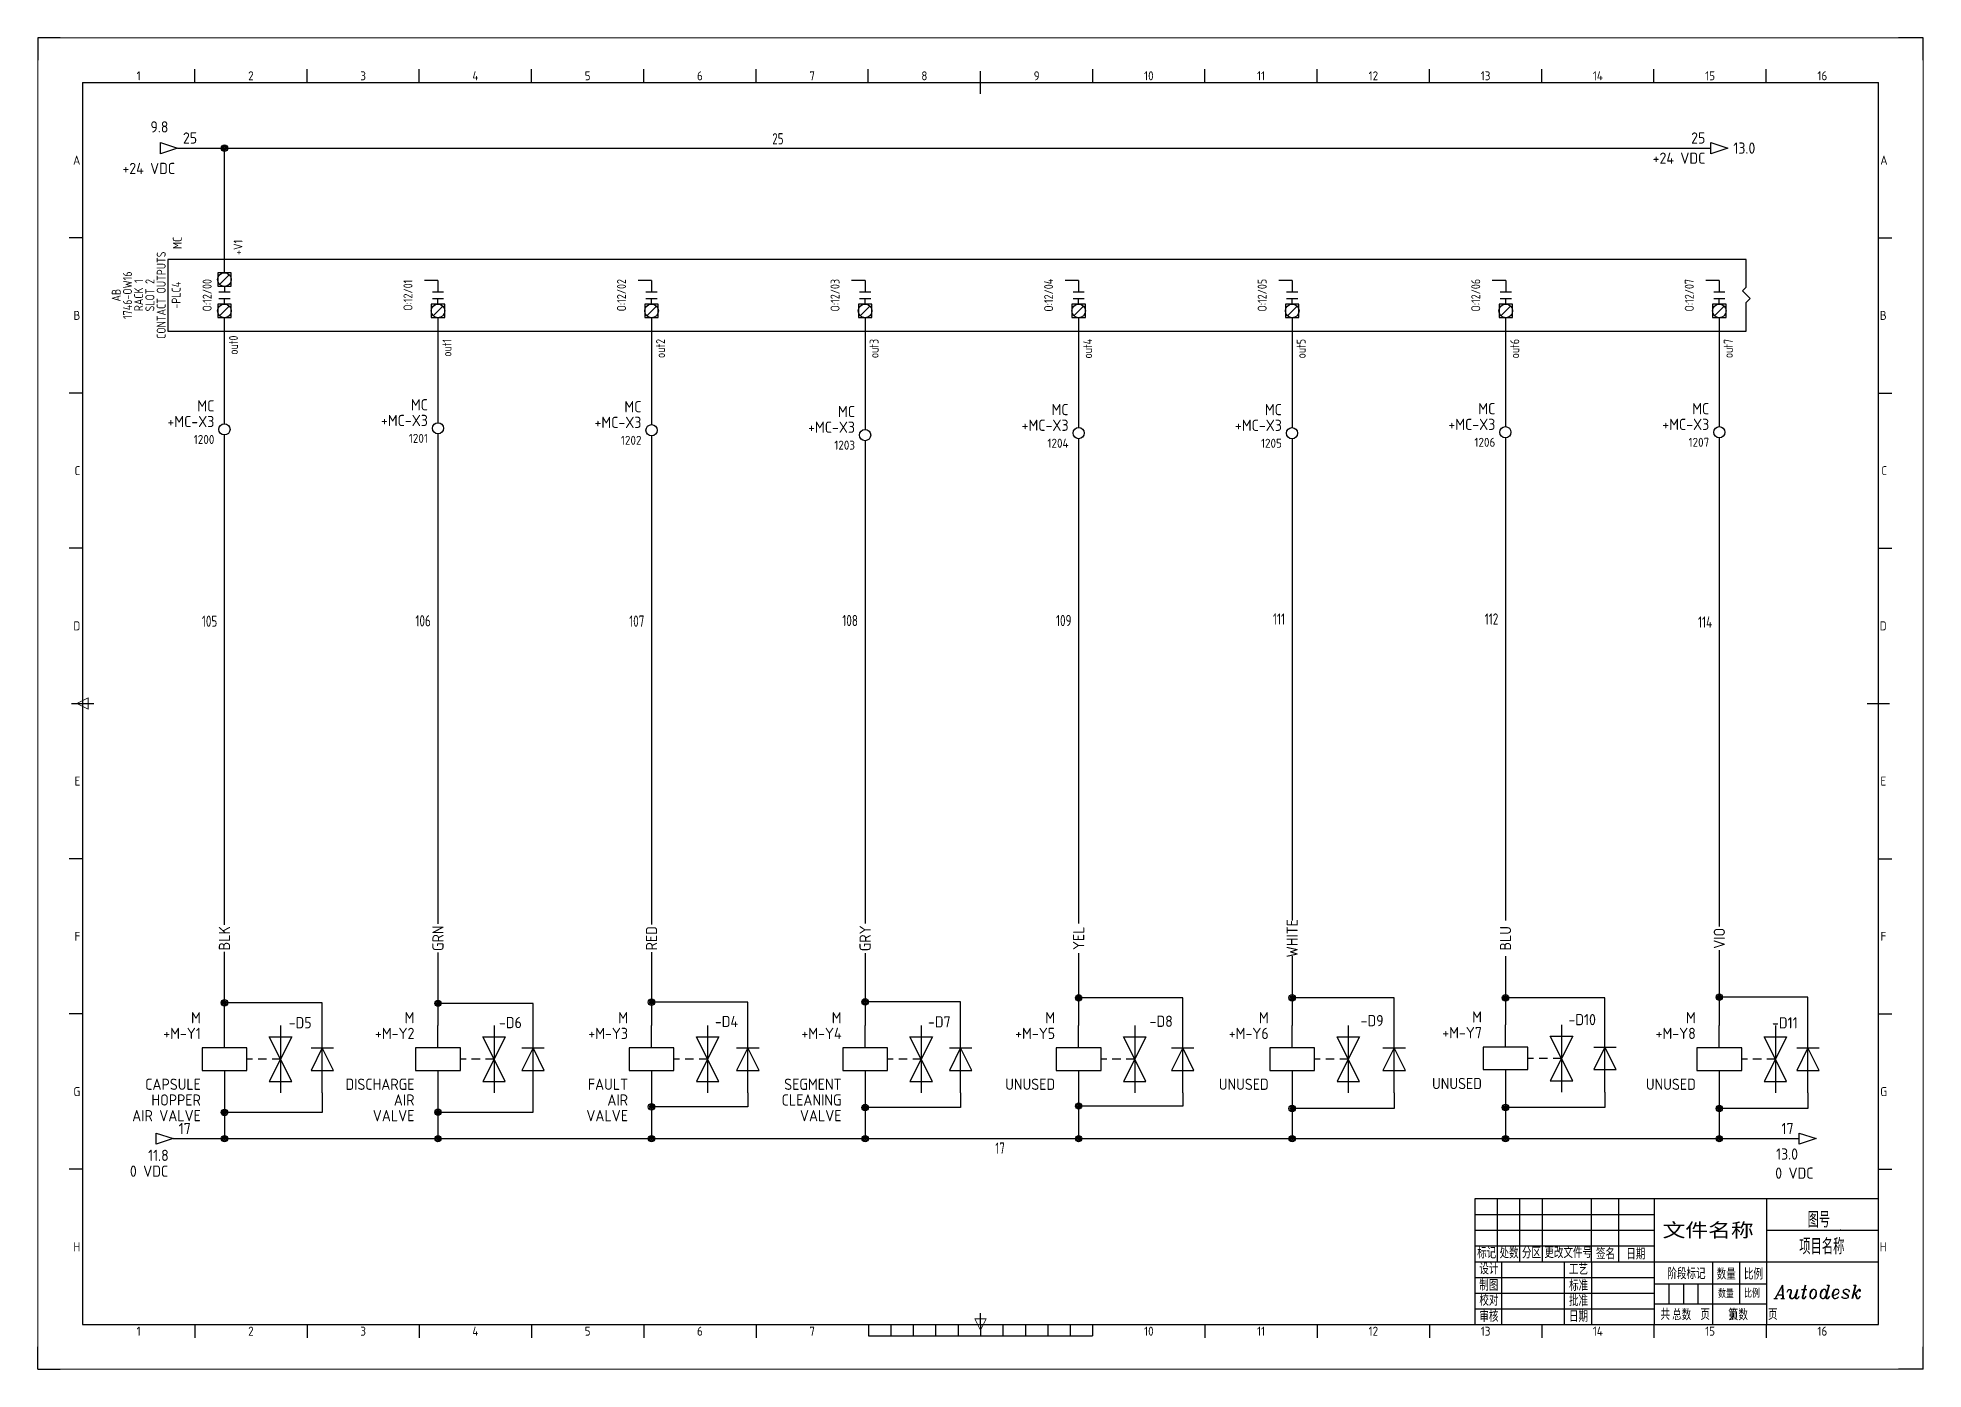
# Model space of a CAD drawing. Header units: millimetres. Extents: x 0 to 841, y 0 to 594.
import ezdxf
from ezdxf.enums import TextEntityAlignment as Align

# ---------------------------------------------------------------- set-up
doc = ezdxf.new("R2010")
doc.units = ezdxf.units.MM
doc.header["$LTSCALE"] = 12
for name, color, linetype in [('AE_BOR', 1, 'Continuous'), ('BLK_0.5mm^2', 7, 'Continuous'), ('BLK_0.75mm^2', 7, 'Continuous'), ('BLU_0.5mm^2', 5, 'Continuous'), ('BLU_1.0mm^2', 5, 'Continuous'), ('DESC', 150, 'Continuous'), ('GRN_0.5mm^2', 3, 'Continuous'), ('GRN_2.5mm^2', 3, 'Continuous'), ('GRY_0.5mm^2', 9, 'Continuous'), ('LOC', 8, 'Continuous'), ('MISC', 7, 'Continuous'), ('RED_0.5mm^2', 1, 'Continuous'), ('SYMS', 7, 'Continuous'), ('TAGS', 150, 'Continuous'), ('TERMS', 123, 'Continuous'), ('VIO_0.5mm^2', 190, 'Continuous'), ('WHT_0.5mm^2', 7, 'Continuous'), ('WIRENO', 72, 'Continuous'), ('WIREREF', 52, 'Continuous'), ('WIREREF_DEST', 52, 'Continuous'), ('XREF', 7, 'Continuous'), ('YEL_0.5mm^2', 2, 'Continuous'), ('图框_外框线', 7, 'Continuous'), ('图框_标题栏属性', 1, 'Continuous'), ('图框_标题栏文字', 6, 'Continuous')]:
    doc.layers.add(name, color=color, linetype=linetype)
doc.styles.get("Standard").update_dxf_attribs({"font": 'txt.shx', "bigfont": 'gbcbig.shx'})
doc.styles.add('WD', font='isocp2.shx')
doc.styles.add('WD_IEC', font='isocp2.shx', dxfattribs={"width": 0.9, "height": 4, "bigfont": 'gbcbig.shx'})
doc.styles.add('工程字', font='gbenor.shx', dxfattribs={"bigfont": 'gbcbig.shx'})

# ---------------------------------------------------------------- blocks, each defined once
blk = doc.blocks.new('gb_a1')
for p, q in [((20, 574), (20, 20)), ((20, 574), (821, 574)), ((821, 20), (821, 574)), ((20, 20), (821, 20))]:
    blk.add_line(p, q)
at = {"layer": 'AE_BOR', "lineweight": 30}
for p, q in [((10, 594), (0, 594)), ((0, 594), (0, 584)), ((841, 594), (830, 594)), ((841, 584), (841, 594)), ((0, 0), (0, 10)), ((841, 0), (841, 10)), ((0, 0), (10, 0)), ((841, 0), (830, 0))]:
    blk.add_line(p, q, dxfattribs=at)
at = {"layer": 'AE_BOR', "color": 1, "lineweight": 15}
for p, q in [((0, 594), (841, 594)), ((0, 0), (0, 594)), ((841, 594), (841, 0)), ((17.5, 297), (22.5, 299.5)), ((22.5, 294.5), (17.5, 297)), ((22.5, 299.5), (22.5, 294.5)), ((420.5, 17.5), (418, 22.5)), ((418, 22.5), (423, 22.5)), ((423, 22.5), (420.5, 17.5)), ((841, 0), (0, 0))]:
    blk.add_line(p, q, dxfattribs=at)
at = {"layer": 'AE_BOR'}
for p, q in [((70.0625, 574), (70.0625, 580)), ((120.125, 574), (120.125, 580)), ((170.1875, 574), (170.1875, 580)), ((220.25, 574), (220.25, 580)), ((270.3125, 574), (270.3125, 580)), ((320.375, 574), (320.375, 580)), ((370.4375, 574), (370.4375, 580)), ((470.5625, 574), (470.5625, 580)), ((520.625, 574), (520.625, 580)), ((570.6875, 574), (570.6875, 580)), ((620.75, 574), (620.75, 580)), ((670.8125, 574), (670.8125, 580)), ((720.875, 574), (720.875, 580)), ((770.9375, 574), (770.9375, 580)), ((20, 504.75), (14, 504.75)), ((821, 504.75), (827, 504.75)), ((20, 435.5), (14, 435.5)), ((821, 435.5), (827, 435.5)), ((20, 366.25), (14, 366.25)), ((821, 366.25), (827, 366.25)), ((20, 227.75), (14, 227.75)), ((821, 227.75), (827, 227.75)), ((20, 158.5), (14, 158.5)), ((821, 158.5), (827, 158.5)), ((20, 89.25), (14, 89.25)), ((821, 89.25), (827, 89.25)), ((70.0625, 20), (70.0625, 14)), ((120.125, 20), (120.125, 14)), ((170.1875, 20), (170.1875, 14)), ((220.25, 20), (220.25, 14)), ((270.3125, 20), (270.3125, 14)), ((320.375, 20), (320.375, 14)), ((520.625, 20), (520.625, 14)), ((570.6875, 20), (570.6875, 14)), ((620.75, 20), (620.75, 14)), ((670.8125, 20), (670.8125, 14)), ((720.875, 20), (720.875, 14)), ((770.9375, 20), (770.9375, 14))]:
    blk.add_line(p, q, dxfattribs=at)
at = {"layer": 'AE_BOR', "color": 2, "lineweight": 30}
for p, q in [((420.5, 574), (420.5, 579)), ((420.5, 569), (420.5, 574)), ((15, 297), (25, 297)), ((816, 297), (826, 297)), ((370.5, 20), (370.5, 15)), ((380.5, 20), (380.5, 15)), ((390.5, 20), (390.5, 15)), ((400.5, 20), (400.5, 15)), ((410.5, 20), (410.5, 15)), ((420.5, 20), (420.5, 25)), ((420.5, 20), (420.5, 15)), ((430.5, 20), (430.5, 15)), ((440.5, 20), (440.5, 15)), ((450.5, 20), (450.5, 15)), ((460.5, 20), (460.5, 15)), ((470.5, 20), (470.5, 15)), ((370.5, 15), (470.5, 15))]:
    blk.add_line(p, q, dxfattribs=at)
at = {"layer": 'AE_BOR', "style": 'WD_IEC'}
for s, p in [('1', (45.03125, 575)), ('2', (95.09375, 575)), ('3', (145.15625, 575)), ('4', (195.21875, 575)), ('5', (245.28125, 575)), ('6', (295.34375, 575)), ('7', (345.40625, 575)), ('8', (395.46875, 575)), ('9', (445.53125, 575)), ('10', (495.59375, 575)), ('11', (545.65625, 575)), ('12', (595.71875, 575)), ('13', (645.78125, 575)), ('14', (695.84375, 575)), ('15', (745.90625, 575)), ('16', (795.96875, 575)), ('1', (45.03125, 15)), ('2', (95.09375, 15)), ('3', (145.15625, 15)), ('4', (195.21875, 15)), ('5', (245.28125, 15)), ('6', (295.34375, 15)), ('7', (345.40625, 15)), ('10', (495.59375, 15)), ('11', (545.65625, 15)), ('12', (595.71875, 15)), ('13', (645.78125, 15)), ('14', (695.84375, 15)), ('15', (745.90625, 15)), ('16', (795.96875, 15))]:
    blk.add_text(s, height=4, dxfattribs=at).set_placement(p, align=Align.CENTER)
for s, p in [('A', (19, 539.375)), ('A', (825.04762, 539.375)), ('B', (19, 470.125)), ('B', (824.66667, 470.125)), ('C', (19, 400.875)), ('C', (824.85714, 400.875)), ('D', (19, 331.625)), ('D', (824.66667, 331.625)), ('E', (19, 262.375)), ('E', (824.47619, 262.375)), ('F', (19, 193.125)), ('F', (824.47619, 193.125)), ('G', (19, 123.875)), ('G', (824.85714, 123.875)), ('H', (19, 54.625)), ('H', (824.66667, 54.625))]:
    blk.add_text(s, height=4, dxfattribs=at).set_placement(p, align=Align.MIDDLE_RIGHT)
blk = doc.blocks.new('PLCIO_2375$$1')
at = {"layer": 'SYMS'}
for p, q in [((70, 16), (70, -16)), ((774, 16), (70, 16)), ((92.25, 10), (92.25, 4)), ((98.25, 10), (92.25, 10)), ((93.1, 4.85), (97.4, 9.15)), ((98.25, 4), (98.25, 10)), ((774, 3.59), (774, 16)), ((92.25, 4), (98.25, 4)), ((92.75, 1.5), (97.75, 1.5)), ((95.25, 4), (95.25, 1.5)), ((190.5, 6.5), (184.5, 6.5)), ((188, 1.5), (193, 1.5)), ((190.5, 6.5), (190.5, 1.5)), ((285.75, 6.5), (279.75, 6.5)), ((283.25, 1.5), (288.25, 1.5)), ((285.75, 6.5), (285.75, 1.5)), ((381, 6.5), (375, 6.5)), ((378.5, 1.5), (383.5, 1.5)), ((381, 6.5), (381, 1.5)), ((476.25, 6.5), (470.25, 6.5)), ((473.75, 1.5), (478.75, 1.5)), ((476.25, 6.5), (476.25, 1.5)), ((571.5, 6.5), (565.5, 6.5)), ((569, 1.5), (574, 1.5)), ((571.5, 6.5), (571.5, 1.5)), ((666.75, 6.5), (660.75, 6.5)), ((664.25, 1.5), (669.25, 1.5)), ((666.75, 6.5), (666.75, 1.5)), ((762, 6.5), (756, 6.5)), ((759.5, 1.5), (764.5, 1.5)), ((762, 6.5), (762, 1.5)), ((772.3, 1.89), (774, 3.59)), ((775.7, -1.5), (772.3, 1.89)), ((92.25, -4), (92.25, -10)), ((98.25, -4), (92.25, -4)), ((92.75, -1.5), (97.75, -1.5)), ((93.1, -9.15), (97.4, -4.85)), ((95.25, -4), (95.25, -1.5)), ((98.25, -10), (98.25, -4)), ((187.5, -4), (187.5, -10)), ((193.5, -4), (187.5, -4)), ((188, -1.5), (193, -1.5)), ((188.35, -9.15), (192.65, -4.85)), ((190.5, -4), (190.5, -1.5)), ((193.5, -10), (193.5, -4)), ((282.75, -4), (282.75, -10)), ((288.75, -4), (282.75, -4)), ((283.25, -1.5), (288.25, -1.5)), ((283.6, -9.15), (287.9, -4.85)), ((285.75, -4), (285.75, -1.5)), ((288.75, -10), (288.75, -4)), ((378, -4), (378, -10)), ((384, -4), (378, -4)), ((378.5, -1.5), (383.5, -1.5)), ((378.85, -9.15), (383.15, -4.85)), ((381, -4), (381, -1.5)), ((384, -10), (384, -4)), ((473.25, -4), (473.25, -10)), ((479.25, -4), (473.25, -4)), ((473.75, -1.5), (478.75, -1.5)), ((474.1, -9.15), (478.4, -4.85)), ((476.25, -4), (476.25, -1.5)), ((479.25, -10), (479.25, -4)), ((568.5, -4), (568.5, -10)), ((574.5, -4), (568.5, -4)), ((569, -1.5), (574, -1.5)), ((569.35, -9.15), (573.65, -4.85)), ((571.5, -4), (571.5, -1.5)), ((574.5, -10), (574.5, -4)), ((663.75, -4), (663.75, -10)), ((669.75, -4), (663.75, -4)), ((664.25, -1.5), (669.25, -1.5)), ((664.6, -9.15), (668.9, -4.85)), ((666.75, -4), (666.75, -1.5)), ((669.75, -10), (669.75, -4)), ((759, -4), (759, -10)), ((765, -4), (759, -4)), ((759.5, -1.5), (764.5, -1.5)), ((759.85, -9.15), (764.15, -4.85)), ((762, -4), (762, -1.5)), ((765, -10), (765, -4)), ((774, -3.2), (775.7, -1.5)), ((774, -16), (774, -3.2)), ((70, -16), (774, -16)), ((92.25, -10), (98.25, -10)), ((187.5, -10), (193.5, -10)), ((282.75, -10), (288.75, -10)), ((378, -10), (384, -10)), ((473.25, -10), (479.25, -10)), ((568.5, -10), (574.5, -10)), ((663.75, -10), (669.75, -10)), ((759, -10), (765, -10))]:
    blk.add_line(p, q, dxfattribs=at)
for centre in [(95.25, 7), (95.25, -7), (190.5, -7), (285.75, -7), (381, -7), (476.25, -7), (571.5, -7), (666.75, -7), (762, -7)]:
    blk.add_circle(centre, 3.04, dxfattribs=at)
at = {"layer": 'SYMS', "style": 'WD_IEC', "width": 0.9}
blk.add_attdef('TERMDESC02R', text='', height=4, rotation=90, dxfattribs=at).set_placement((99.33, 18), align=Align.TOP_LEFT)
for tag, p in [('DESCA02', (92.25, 22)), ('DESCB02', (97.25, 22)), ('DESCC02', (102.25, 22)), ('DESCD02', (107.25, 22)), ('DESCE02', (112.25, 22)), ('DESCA03', (187.5, 22)), ('DESCB03', (192.5, 22)), ('DESCC03', (197.5, 22)), ('DESCD03', (202.5, 22)), ('DESCE03', (207.5, 22)), ('DESCA04', (282.75, 22)), ('DESCB04', (287.75, 22)), ('DESCC04', (292.75, 22)), ('DESCD04', (297.75, 22)), ('DESCE04', (302.75, 22)), ('DESCA05', (378, 22)), ('DESCB05', (383, 22)), ('DESCC05', (388, 22)), ('DESCD05', (393, 22)), ('DESCE05', (398, 22)), ('DESCA06', (473.25, 22)), ('DESCB06', (478.25, 22)), ('DESCC06', (483.25, 22)), ('DESCD06', (488.25, 22)), ('DESCE06', (493.25, 22)), ('DESCA07', (568.5, 22)), ('DESCB07', (573.5, 22)), ('DESCC07', (578.5, 22)), ('DESCD07', (583.5, 22)), ('DESCE07', (588.5, 22)), ('DESCA08', (663.75, 22)), ('DESCB08', (668.75, 22)), ('DESCC08', (673.75, 22)), ('DESCD08', (678.75, 22)), ('DESCE08', (683.75, 22)), ('DESCA09', (759, 22)), ('DESCB09', (764, 22)), ('DESCC09', (769, 22)), ('DESCD09', (774, 22)), ('DESCE09', (779, 22))]:
    blk.add_attdef(tag, p, '', height=4, rotation=90, dxfattribs=at)
at = {"layer": 'SYMS', "style": 'WD_IEC'}
for tag, width, p in [('TERM02R', 0.9, (89.25, 8.5)), ('INST', 0.8, (-47, 0)), ('LOC', 0.8, (-42, 0)), ('MFG', 0.8, (49, 0)), ('CAT', 0.8, (54, 0)), ('LINE1', 0.9, (59, 0)), ('LINE2', 0.9, (64, 0)), ('DESC', 0.9, (69.05, 0)), ('TAG', 0.8, (75.71, 0)), ('TERM02L', 0.9, (89.25, -8.5)), ('TERM03', 0.9, (184.5, -10)), ('TERM04', 0.9, (279.75, -10)), ('TERM05', 0.9, (375, -10)), ('TERM06', 0.9, (470.25, -10)), ('TERM07', 0.9, (565.5, -10)), ('TERM08', 0.9, (660.75, -10)), ('TERM09', 0.9, (756, -10))]:
    blk.add_attdef(tag, text='', height=4, rotation=90, dxfattribs=dict(at, width=width)).set_placement(p, align=Align.CENTER)
at = {"layer": 'SYMS', "style": 'WD_IEC', "width": 0.9, "flags": 1}
for tag, p in [('X2TERM02R', (95.25, 10)), ('X8TERM02L', (95.25, -10)), ('X8TERM03L', (190.5, -10)), ('X8TERM04L', (285.75, -10)), ('X8TERM05L', (381, -10)), ('X8TERM06L', (476.25, -10)), ('X8TERM07L', (571.5, -10)), ('X8TERM08L', (666.75, -10)), ('X8TERM09L', (762, -10))]:
    blk.add_attdef(tag, text='', height=0.64, rotation=90, dxfattribs=at).set_placement(p, align=Align.RIGHT)
at = {"layer": 'SYMS', "style": 'WD_IEC', "width": 0.8}
blk.add_attdef('TAGA02', text='', height=4, rotation=90, dxfattribs=at).set_placement((100.25, 0), align=Align.TOP_CENTER)
for tag, p in [('TAGA03', (185.5, 0)), ('TAGA04', (280.75, 0)), ('TAGA05', (376, 0)), ('TAGA06', (471.25, 0)), ('TAGA07', (566.5, 0)), ('TAGA08', (661.75, 0)), ('TAGA09', (757, 0))]:
    blk.add_attdef(tag, text='', height=4, rotation=90, dxfattribs=at).set_placement(p, align=Align.MIDDLE_CENTER)
at = {"layer": 'SYMS', "linetype": 'Continuous', "style": 'WD_IEC', "width": 0.9, "flags": 9}
blk.add_attdef('ASSYCODE', text='', height=0.64, rotation=90, dxfattribs=at).set_placement((51.72, -7.36), align=Align.CENTER)
at = {"layer": 'SYMS', "style": 'WD_IEC', "width": 0.9}
for tag, p in [('TERMDESC03', (192.5, -11.5)), ('TERMDESC04', (287.75, -11.5)), ('TERMDESC05', (383, -11.5)), ('TERMDESC06', (478.25, -11.5)), ('TERMDESC07', (573.5, -11.5)), ('TERMDESC08', (668.75, -11.5)), ('TERMDESC09', (764, -11.5)), ('TERMDESC02L', (97.25, -18))]:
    blk.add_attdef(tag, text='', height=4, rotation=90, dxfattribs=at).set_placement(p, align=Align.TOP_RIGHT)
blk = doc.blocks.new('VSV1')
for p, q in [((0, 2.5), (0, 7.5)), ((12.5, 0), (10, 5)), ((10, 5), (15, 5)), ((12.5, 7.5), (12.5, -7.5)), ((15, 5), (12.5, 0)), ((6.25, 0), (5, 0)), ((9.38, 0), (7.5, 0)), ((12.5, 0), (10, -5)), ((12.5, 0), (10.62, 0)), ((15, -5), (12.5, 0)), ((0, -2.5), (0, -7.5)), ((10, -5), (15, -5))]:
    blk.add_line(p, q)
blk.add_lwpolyline([(-5, 2.5), (-5, -2.5), (5, -2.5), (5, 2.5)], close=True)
at = {"style": 'WD_IEC'}
for tag, p in [('INST', (-5.25, 11.5)), ('LOC', (-5.25, 8)), ('TAG1', (-5.25, 4.5)), ('DESC2', (-5.25, -10.35)), ('DESC1', (-5.25, -6.85)), ('DESC3', (-5.25, -13.85))]:
    blk.add_attdef(tag, text='', height=2.5, dxfattribs=at).set_placement(p, align=Align.RIGHT)
blk.add_attdef('TERM01', text='', height=2, rotation=90, dxfattribs=at).set_placement((-1, 7.5), align=Align.RIGHT)
at = {"style": 'WD_IEC', "flags": 1}
for tag, p, height in [('X2TERM01', (0, 7.5), 0.32), ('X4LINK', (-5, 0), 0.32), ('X1LINK', (12.5, 0), 0.32), ('ASSYCODE', (1, -4), 1), ('X8TERM02', (0, -7.5), 0.32), ('FAMILY', (1, -5.5), 1), ('CATDESC', (1, -7), 1)]:
    blk.add_attdef(tag, p, '', height=height, dxfattribs=at)
at = {"style": 'WD_IEC', "flags": 9}
for tag, p in [('MFG', (-6, 1)), ('CAT', (-6, -1.5))]:
    blk.add_attdef(tag, text='', height=1.5, dxfattribs=at).set_placement(p, align=Align.RIGHT)
at = {"style": 'WD_IEC'}
blk.add_attdef('TERM02', (-1, -7.5), '', height=2, rotation=90, dxfattribs=at)
at = {"lineweight": 9, "style": 'WD_IEC'}
for tag, p in [('NO', (-5.5, -16.5)), ('NC', (-5.5, -20))]:
    blk.add_attdef(tag, text='', height=2.5, dxfattribs=at).set_placement(p, align=Align.TOP_RIGHT)
for tag, p in [('XREFNO', (-4, -16.5)), ('XREFNC', (-4, -20))]:
    blk.add_attdef(tag, text='', height=2.5, dxfattribs=at).set_placement(p, align=Align.TOP_LEFT)
blk = doc.blocks.new('VDI1')
for p, q in [((0, 7.5), (0, -7.5)), ((0, -2.5), (-2.5, 2.5)), ((-2.5, 2.5), (2.5, 2.5)), ((2.5, 2.5), (0, -2.5)), ((-2.5, -2.5), (2.5, -2.5))]:
    blk.add_line(p, q)
at = {"style": 'WD_IEC'}
for tag, p in [('INST', (-5.5, 10.25)), ('LOC', (-5.5, 6.75)), ('TAG1', (-5.5, 3.25)), ('DESC1', (-5.5, -6.35)), ('DESC2', (-5.5, -9.85)), ('DESC3', (-5.5, -13.35))]:
    blk.add_attdef(tag, text='', height=2.5, dxfattribs=at).set_placement(p, align=Align.RIGHT)
blk.add_attdef('TERM01', text='', height=2, rotation=90, dxfattribs=at).set_placement((-1, 7.5), align=Align.RIGHT)
at = {"style": 'WD_IEC', "flags": 1}
for tag, p, height in [('X2TERM01', (0, 7.5), 0.32), ('ASSYCODE', (1, -4), 1), ('X8TERM02', (0, -7.5), 0.32), ('FAMILY', (1, -5.5), 1), ('CATDESC', (1, -7), 1)]:
    blk.add_attdef(tag, p, '', height=height, dxfattribs=at)
at = {"style": 'WD_IEC', "flags": 9}
for tag, p in [('MFG', (-5.5, -0.25)), ('CAT', (-5.5, -2.75))]:
    blk.add_attdef(tag, text='', height=1.5, dxfattribs=at).set_placement(p, align=Align.RIGHT)
at = {"style": 'WD_IEC'}
blk.add_attdef('TERM02', (-1, -7.5), '', height=2, rotation=90, dxfattribs=at)
blk = doc.blocks.new('VT0_LGENERIC')
at = {"style": 'WD_IEC'}
blk.add_attdef('COLOR', text='', height=2.5, rotation=90, dxfattribs=at).set_placement((0, 0), align=Align.MIDDLE_CENTER)
at = {"style": 'WD_IEC', "flags": 1}
for tag, p, height in [('X2TERM01', (0, 4), 0.16), ('X2_TINY_DOT_DONT_REMOVE', (0, 4), 0.0001), ('X8TERM01', (0, -4), 0.16), ('X8_TINY_DOT_DONT_REMOVE', (0, -4), 0.0001)]:
    blk.add_attdef(tag, p, '', height=height, rotation=90, dxfattribs=at)
blk = doc.blocks.new('HA1S1')
blk.add_lwpolyline([(0, 1.25), (3.75, 0), (0, -1.25)], close=True)
at = {"style": 'WD_IEC'}
for tag, height, flags, p in [('WIRENO', 2.5, 8, (-1.25, 1)), ('SIGCODE', 1, 1, (5, 1.8))]:
    blk.add_attdef(tag, text='', height=height, dxfattribs=dict(at, flags=flags)).set_placement(p, align=Align.RIGHT)
at = {"style": 'WD_IEC', "flags": 1}
blk.add_attdef('X4TERM01', (0, 0), '', height=0.32, dxfattribs=at)
at = {"style": 'WD_IEC'}
blk.add_attdef('XREF', text='', height=2.5, dxfattribs=at).set_placement((5, 0), align=Align.MIDDLE_LEFT)
blk.add_attdef('DESC1', text='', height=2.5, dxfattribs=at).set_placement((-1.25, -1), align=Align.TOP_RIGHT)
blk = doc.blocks.new('HA1D3')
blk.add_lwpolyline([(0, 0), (-3.75, -1.25), (-3.75, 1.25)], close=True)
at = {"style": 'WD_IEC'}
blk.add_attdef('XREF', text='', height=2.5, dxfattribs=at).set_placement((-5, 0), align=Align.MIDDLE_RIGHT)
at = {"style": 'WD_IEC', "flags": 1}
blk.add_attdef('SIGCODE', text='', height=1, dxfattribs=at).set_placement((-2.5, 1.8), align=Align.RIGHT)
at = {"style": 'WD_IEC'}
for tag, p, height, flags in [('X1TERM01', (0, 0), 0.32, 1), ('WIRENO', (1.25, 1), 2.5, 8)]:
    blk.add_attdef(tag, p, '', height=height, dxfattribs=dict(at, flags=flags))
blk.add_attdef('DESC1', text='', height=2.5, dxfattribs=at).set_placement((1.25, -1), align=Align.TOP_LEFT)
blk = doc.blocks.new('WD_WNH')
at = {"linetype": 'Continuous', "style": 'WD_IEC', "width": 0.8}
blk.add_attdef('WIRENO', text='', height=2.5, dxfattribs=at).set_placement((0, 0.75), align=Align.CENTER)
at = {"style": 'WD_IEC', "flags": 1}
for tag, p in [('W08USER', (0, 0.375)), ('W04USER', (0, 0.875)), ('W05USER', (0, 0.75)), ('W09USER', (0, 0.25)), ('W03USER', (0, 1)), ('W06USER', (0, 0.625)), ('W07USER', (0, 0.5)), ('W02USER', (0, 1.125)), ('W01USER', (0, 1.25)), ('W10USER', (0, 0.125))]:
    blk.add_attdef(tag, text='', height=0.08, dxfattribs=at).set_placement(p, align=Align.CENTER)
blk = doc.blocks.new('WD_WNV')
at = {"linetype": 'Continuous', "style": 'WD_IEC', "width": 0.8}
blk.add_attdef('WIRENO', text='', height=2.5, dxfattribs=at).set_placement((-1.6, 0), align=Align.MIDDLE_RIGHT)
at = {"style": 'WD_IEC', "flags": 1}
for tag, p in [('W08USER', (-1, 0.375)), ('W04USER', (-1, 0.875)), ('W05USER', (-1, 0.75)), ('W09USER', (-1, 0.25)), ('W03USER', (-1, 1)), ('W06USER', (-1, 0.625)), ('W07USER', (-1, 0.5)), ('W02USER', (-1, 1.125)), ('W01USER', (-1, 1.25)), ('W10USER', (-1, 0.125))]:
    blk.add_attdef(tag, text='', height=0.08, dxfattribs=at).set_placement(p, align=Align.CENTER)
blk = doc.blocks.new('CorpLogoBlock')
at = {"insert": (-46.09, 17.54), "char_height": 6, "width": 37.2055, "attachment_point": 1, "style": '工程字'}
blk.add_mtext('{\\Fitalic|c0;Autodesk}', dxfattribs=at)
blk = doc.blocks.new('GB_TitleBlock')
at = {"lineweight": -3}
for p, q in [((-50, 42), (0, 42)), ((-50, 28), (0, 28))]:
    blk.add_line(p, q, dxfattribs=at)
blk.add_point((-16.99, 42), dxfattribs=at)
at = {"layer": '图框_外框线'}
for p, q in [((-170, 56), (-170, 28)), ((-160, 28), (-160, 56)), ((-150, 56), (-150, 28)), ((-128, 28), (-128, 56)), ((-116, 56), (-116, 28)), ((-100, 56), (-100, 0)), ((-50, 56), (-50, 0)), ((-180, 49), (-100, 49)), ((-180, 42), (-100, 42)), ((-180, 35), (-100, 35)), ((-180, 28), (-50, 28)), ((-168, 0), (-168, 28)), ((-140, 0), (-140, 28)), ((-128, 28), (-128, 0)), ((-74, 28), (-74, 0)), ((-62, 28), (-62, 9)), ((-180, 21), (-100, 21)), ((-50, 18), (-100, 18)), ((-93.5, 18), (-93.5, 9)), ((-87, 18), (-87, 9)), ((-80.5, 18), (-80.5, 9)), ((-180, 14), (-100, 14)), ((-50, 9), (-100, 9)), ((-180, 7), (-100, 7))]:
    blk.add_line(p, q, dxfattribs=at)
blk.add_lwpolyline([(0, 56), (-180, 56), (-180, 0), (0, 0), (0, 56)], dxfattribs=at)
at = {"style": 'WD', "flags": 1}
blk.add_attdef('WD_TB', (-168.38, 50.46), '', height=2, dxfattribs=at)
at = {"layer": '图框_标题栏属性', "style": '工程字'}
for tag, p in [('REV3', (-179.58, 50.91)), ('REV2', (-179.43, 43.49)), ('REV1', (-179.43, 36.77))]:
    blk.add_attdef(tag, p, '', height=3, dxfattribs=at)
for tag, height, width, p, p2 in [('REV3DET', 3, 13.288798, (-148.76, 50.77), (-130.49, 50.77)), ('BY3', 3, 6.930672, (-126.95, 50.77), (-117.42, 50.77)), ('RD3', 3, 9.096075, (-114.66, 50.77), (-102.16, 50.77)), ('REV2DET', 3, 1.39216, (-148.76, 43.77), (-130.49, 43.77)), ('BY2', 3, 6.930672, (-126.95, 43.77), (-117.42, 43.77)), ('RD2', 3, 9.096075, (-114.66, 43.77), (-102.16, 43.77)), ('文件名称', 7, 2.04191, (-96.3, 38.33), (-55.63, 38.33)), ('REV1DET', 3, 13.288798, (-148.76, 36.77), (-130.49, 36.77)), ('BY1', 3, 6.930672, (-126.95, 36.77), (-117.42, 36.77)), ('RD1', 3, 9.096075, (-114.66, 36.77), (-102.16, 36.77))]:
    blk.add_attdef(tag, text='', height=height, dxfattribs=dict(at, width=width)).set_placement(p, p2, align=Align.FIT)
for tag, p in [('图号', (-26.57, 46.93)), ('项目名称', (-25.25, 35.16))]:
    blk.add_attdef(tag, text='', height=7, dxfattribs=at).set_placement(p, align=Align.MIDDLE)
at = {"layer": '图框_标题栏属性', "lineweight": -3}
for tag, p in [('设计', (-163.59, 22.3)), ('工艺', (-123.59, 22.3)), ('制图', (-163.59, 15.3)), ('标准', (-123.59, 15.3)), ('校对', (-163.59, 8.3)), ('批准', (-123.59, 8.3)), ('审核', (-163.59, 1.3)), ('日期', (-123.59, 1.3))]:
    blk.add_attdef(tag, p, '', height=5, dxfattribs=at)
at = {"layer": '图框_标题栏属性', "style": '工程字'}
for tag, height, p in [('数量', 3.5, (-68.02, 13.58)), ('比例', 3.5, (-56.4, 13.74)), ('总数', 5, (-87.74, 4.36)), ('页数', 5, (-62.45, 4.36))]:
    blk.add_attdef(tag, text='', height=height, dxfattribs=at).set_placement(p, align=Align.MIDDLE_CENTER)
at = {"layer": '图框_标题栏文字', "style": '工程字'}
for s, p in [('标记', (-179, 29.44)), ('处数', (-169, 29.44)), ('分区', (-159, 29.44)), ('更改文件号', (-149, 29.59)), ('签名', (-126, 29)), ('日期', (-112.47, 28.98)), ('设计', (-177.99, 22.35)), ('工艺', (-138.02, 22.15)), ('阶段标记', (-94.11, 20.2)), ('数量', (-72.11, 20)), ('比例', (-60, 20)), ('制图', (-178.04, 15.02)), ('标准', (-137.99, 14.92)), ('校对', (-177.99, 8.33)), ('批准', (-138.02, 8.15)), ('审核', (-177.99, 1.15)), ('日期', (-138.02, 1.15)), ('共     页   第     页', (-97.24, 2))]:
    blk.add_text(s, height=5, dxfattribs=at).set_placement(p)
blk = doc.blocks.new('wddot')
for radius in [0.72, 0.449, 0.223]:
    blk.add_circle((0, 0), radius)
blk = doc.blocks.new('VT0002')
blk.add_circle((0, 0), 1.25)
at = {"style": 'WD_IEC'}
for tag, p in [('INST', (-2.25, 7.5)), ('LOC', (-2.25, 4))]:
    blk.add_attdef(tag, text='', height=2.5, dxfattribs=at).set_placement(p, align=Align.RIGHT)
at = {"style": 'WD_IEC', "flags": 1}
for tag, p, height in [('ASSYCODE', (2.75, 10.75), 1), ('CATDESC', (2.75, 9.25), 1), ('MFG', (2.75, 7.25), 1.5), ('CAT', (2.75, 4.75), 1.5), ('X4TERM01', (-1.25, 0), 0.32), ('X4PIN01', (-1.25, 1), 0.4), ('X4TERMDESC01', (-1.25, 0.5), 0.4), ('X2TERM01', (0, 1.25), 0.32), ('X2PIN01', (0, 2.25), 0.4), ('X2TERMDESC01', (0, 1.75), 0.4), ('X8PIN01', (0, -0.25), 0.4), ('X1TERM01', (1.25, 0), 0.32), ('X1PIN01', (1.25, 1), 0.4), ('X1TERMDESC01', (1.25, 0.5), 0.4), ('X8TERM01', (0, -1.25), 0.32), ('X8TERMDESC01', (0, -0.75), 0.4), ('STRIPSEQ', (0, -3), 0.4), ('LINKTERM', (0, -2), 0.4)]:
    blk.add_attdef(tag, p, '', height=height, dxfattribs=at)
at = {"style": 'WD_IEC', "flags": 8}
for tag, height, p in [('TAGSTRIP', 2.5, (-2.25, 0.5)), ('TERM01', 2, (-2.25, -3.25))]:
    blk.add_attdef(tag, text='', height=height, dxfattribs=at).set_placement(p, align=Align.RIGHT)

msp = doc.modelspace()

# ---------------------------------------------------------------- linework, layer by layer
at = {"layer": 'BLK_0.5mm^2'}
for p, q in [((83.28, 198.27), (83.28, 416.78)), ((220.96, 123.34), (220.96, 130.6))]:
    msp.add_line(p, q, dxfattribs=at)
at = {"layer": 'BLK_0.75mm^2'}
for p, q in [((83.28, 153.34), (83.28, 186.25)), ((178.53, 185.88), (178.53, 153.34)), ((273.78, 186.12), (273.78, 153.34)), ((369.03, 185.63), (369.03, 153.34)), ((464.28, 185.63), (464.28, 153.34)), ((750.03, 187.01), (750.03, 153.34)), ((559.53, 184.26), (559.53, 153.34)), ((654.65, 184.26), (654.65, 153.67)), ((126.91, 163.45), (83.28, 163.45)), ((126.91, 153.34), (126.91, 163.45)), ((220.96, 163.24), (178.53, 163.24)), ((220.96, 153.34), (220.96, 163.24)), ((316.73, 163.8), (273.78, 163.8)), ((316.73, 153.34), (316.73, 163.8)), ((411.62, 163.86), (369.03, 163.86)), ((411.62, 153.34), (411.62, 163.86)), ((510.67, 165.65), (464.28, 165.65)), ((510.67, 153.34), (510.67, 165.65)), ((604.99, 165.68), (559.53, 165.68)), ((604.99, 153.34), (604.99, 165.68)), ((699.02, 165.65), (654.65, 165.65)), ((699.02, 153.67), (699.02, 165.65)), ((789.55, 166.02), (750.03, 166.02)), ((789.55, 153.34), (789.55, 166.02)), ((126.91, 123.34), (126.91, 114.6)), ((220.96, 114.72), (220.96, 123.34)), ((316.73, 123.34), (316.73, 117.09)), ((411.62, 123.34), (411.62, 116.73)), ((510.67, 123.34), (510.67, 117.44)), ((604.99, 123.34), (604.99, 116.34)), ((699.02, 123.67), (699.02, 116.77)), ((789.55, 123.34), (789.55, 116.31)), ((126.91, 114.6), (83.28, 114.6)), ((178.53, 114.72), (220.96, 114.72)), ((316.73, 117.09), (273.78, 117.09)), ((411.62, 116.73), (369.03, 116.73)), ((510.67, 117.44), (464.28, 117.44)), ((604.99, 116.34), (559.53, 116.34)), ((699.02, 116.77), (654.65, 116.77)), ((789.55, 116.31), (750.03, 116.31))]:
    msp.add_line(p, q, dxfattribs=at)
at = {"layer": 'BLU_0.5mm^2'}
msp.add_line((654.65, 415.52), (654.65, 200.26), dxfattribs=at)
at = {"layer": 'BLU_1.0mm^2'}
for p, q in [((62.28, 544.76), (746.28, 544.76)), ((83.28, 489.13), (83.28, 544.76))]:
    msp.add_line(p, q, dxfattribs=at)
at = {"layer": 'GRN_0.5mm^2'}
msp.add_line((178.53, 417.27), (178.53, 198.64), dxfattribs=at)
at = {"layer": 'GRN_2.5mm^2'}
for p, q in [((83.28, 123.34), (83.28, 102.88)), ((178.53, 123.34), (178.53, 102.88)), ((273.78, 123.34), (273.78, 102.88)), ((369.03, 123.34), (369.03, 102.88)), ((464.28, 123.34), (464.28, 102.88)), ((559.53, 123.34), (559.53, 102.88)), ((654.65, 123.67), (654.65, 102.88)), ((750.03, 123.34), (750.03, 102.88)), ((60.4, 102.88), (785.65, 102.88))]:
    msp.add_line(p, q, dxfattribs=at)
at = {"layer": 'GRY_0.5mm^2'}
for p, q in [((83.28, 421.78), (83.28, 469.13)), ((178.53, 469.13), (178.53, 422.27)), ((273.78, 469.13), (273.78, 421.41)), ((369.03, 469.13), (369.03, 419.24)), ((464.28, 469.13), (464.28, 420.11)), ((559.53, 469.13), (559.53, 420.09)), ((654.65, 469.13), (654.65, 420.52)), ((750.03, 469.13), (750.03, 420.52)), ((369.03, 414.24), (369.03, 198.89))]:
    msp.add_line(p, q, dxfattribs=at)
at = {"layer": 'RED_0.5mm^2'}
msp.add_line((273.78, 416.41), (273.78, 198.4), dxfattribs=at)
at = {"layer": 'VIO_0.5mm^2'}
msp.add_line((750.03, 415.52), (750.03, 197.51), dxfattribs=at)
at = {"layer": 'WHT_0.5mm^2'}
msp.add_line((559.53, 415.09), (559.53, 200.26), dxfattribs=at)
at = {"layer": 'YEL_0.5mm^2'}
msp.add_line((464.28, 415.11), (464.28, 198.89), dxfattribs=at)

# ---------------------------------------------------------------- block references
for name, p in [('gb_a1', (0, 0)), ('CorpLogoBlock', (821, 20))]:
    msp.add_blockref(name, p)
ref = msp.add_blockref('GB_TitleBlock', (821, 20))
ref.add_attrib('页数', '页数', dxfattribs={"layer": '图框_标题栏属性', "height": 5, "style": '工程字'}).set_placement((758.55, 24.36), align=Align.MIDDLE_CENTER)
ref.add_attrib('总数', '总数', dxfattribs={"layer": '图框_标题栏属性', "height": 5, "style": '工程字'}).set_placement((733.26, 24.36), align=Align.MIDDLE_CENTER)
ref.add_attrib('比例', '比例', dxfattribs={"layer": '图框_标题栏属性', "height": 3.5, "style": '工程字'}).set_placement((764.6, 33.74), align=Align.MIDDLE_CENTER)
ref.add_attrib('数量', '数量', dxfattribs={"layer": '图框_标题栏属性', "height": 3.5, "style": '工程字'}).set_placement((752.98, 33.58), align=Align.MIDDLE_CENTER)
ref.add_attrib('项目名称', '项目名称', dxfattribs={"layer": '图框_标题栏属性', "height": 7, "style": '工程字'}).set_placement((795.75, 55.16), align=Align.MIDDLE)
ref.add_attrib('图号', '图号', dxfattribs={"layer": '图框_标题栏属性', "height": 7, "style": '工程字'}).set_placement((794.43, 66.93), align=Align.MIDDLE)
ref.add_attrib('文件名称', '文件名称', dxfattribs={"layer": '图框_标题栏属性', "height": 7, "style": '工程字', "width": 2.04191}).set_placement((724.7, 58.33), (765.37, 58.33), align=Align.FIT)
at = {"layer": 'SYMS'}
ref = msp.add_blockref('HA1D3', (62.28, 544.76), dxfattribs=dict(at, xscale=2, yscale=2, zscale=2))
ref.add_attrib('WIRENO', '25', (64.78, 546.76), dxfattribs={"layer": 'WIREREF_DEST', "height": 5, "style": 'WD_IEC', "flags": 8})
ref.add_attrib('DESC1', '+24 VDC', dxfattribs={"layer": 'DESC', "height": 5, "style": 'WD_IEC'}).set_placement((37.78, 538.19), align=Align.TOP_LEFT)
ref.add_attrib('XREF', '9.8', dxfattribs={"layer": 'XREF', "height": 5, "style": 'WD_IEC'}).set_placement((58.29, 554.2), align=Align.MIDDLE_RIGHT)
ref = msp.add_blockref('HA1S1', (746.28, 544.76), dxfattribs=dict(at, xscale=2, yscale=2, zscale=2))
ref.add_attrib('WIRENO', '25', dxfattribs={"layer": 'WIREREF', "height": 5, "style": 'WD_IEC', "flags": 8}).set_placement((743.78, 546.76), align=Align.RIGHT)
ref.add_attrib('DESC1', '+24 VDC', dxfattribs={"layer": 'DESC', "height": 5, "style": 'WD_IEC'}).set_placement((743.78, 542.76), align=Align.TOP_RIGHT)
ref.add_attrib('XREF', '13.0', dxfattribs={"layer": 'XREF', "height": 5, "style": 'WD_IEC'}).set_placement((756.28, 544.76), align=Align.MIDDLE_LEFT)
at = {"layer": 'SYMS', "xscale": 2, "yscale": 2, "zscale": 2}
for p in [(83.28, 544.76), (83.28, 163.45), (178.53, 163.24), (273.78, 163.8), (369.03, 163.86), (464.28, 165.65), (559.53, 165.68), (654.65, 165.65), (750.03, 166.02), (273.78, 117.09), (369.03, 116.73), (464.28, 117.44), (559.53, 116.34), (654.65, 116.77), (750.03, 116.31), (83.28, 114.6), (178.53, 114.72), (83.28, 102.88), (178.53, 102.88), (273.78, 102.88), (369.03, 102.88), (464.28, 102.88), (559.53, 102.88), (654.65, 102.88), (750.03, 102.88)]:
    msp.add_blockref('wddot', p, dxfattribs=at)
at = {"layer": 'SYMS'}
ref = msp.add_blockref('PLCIO_2375$$1', (-11.97, 479.13), dxfattribs=at)
ref.add_attrib('LINE1', 'RACK 1', dxfattribs={"layer": 'MISC', "height": 4, "rotation": 90, "style": 'WD_IEC', "width": 0.9}).set_placement((47.03, 479.13), align=Align.CENTER)
ref.add_attrib('LINE2', 'SLOT 2', dxfattribs={"layer": 'MISC', "height": 4, "rotation": 90, "style": 'WD_IEC', "width": 0.9}).set_placement((52.03, 479.13), align=Align.CENTER)
ref.add_attrib('MFG', 'AB', dxfattribs={"layer": 'MISC', "height": 4, "rotation": 90, "style": 'WD_IEC', "width": 0.9}).set_placement((37.03, 479.13), align=Align.CENTER)
ref.add_attrib('LOC', 'MC', dxfattribs={"layer": 'LOC', "height": 4, "rotation": 90, "style": 'WD_IEC', "width": 0.9}).set_placement((64.27, 502.47), align=Align.CENTER)
ref.add_attrib('CAT', '1746-OW16', dxfattribs={"layer": 'MISC', "height": 4, "rotation": 90, "style": 'WD_IEC', "width": 0.9}).set_placement((42.03, 479.13), align=Align.CENTER)
ref.add_attrib('DESC', 'CONTACT OUTPUTS', dxfattribs={"layer": 'DESC', "height": 4, "rotation": 90, "style": 'WD_IEC', "width": 0.9}).set_placement((57.08, 479.13), align=Align.CENTER)
ref.add_attrib('TAG', '-PLC4', dxfattribs={"layer": 'TAGS', "height": 4, "rotation": 90, "style": 'WD_IEC', "width": 0.9}).set_placement((63.74, 479.13), align=Align.CENTER)
ref.add_attrib('TAGA02', 'O:12/00', dxfattribs={"layer": 'TAGS', "height": 4, "rotation": 90, "style": 'WD_IEC', "width": 0.9}).set_placement((73.56, 479.13), align=Align.TOP_CENTER)
ref.add_attrib('TERMDESC02L', 'out0', dxfattribs={"layer": 'TERMS', "height": 4, "rotation": 90, "style": 'WD_IEC', "width": 0.9}).set_placement((85.28, 461.13), align=Align.TOP_RIGHT)
ref.add_attrib('TERMDESC02R', '+V1', dxfattribs={"layer": 'TERMS', "height": 4, "rotation": 90, "style": 'WD_IEC', "width": 0.9}).set_placement((87.36, 497.13), align=Align.TOP_LEFT)
ref.add_attrib('TAGA03', 'O:12/01', dxfattribs={"layer": 'TAGS', "height": 4, "rotation": 90, "style": 'WD_IEC', "width": 0.9}).set_placement((165.13, 479.13), align=Align.MIDDLE_CENTER)
ref.add_attrib('TERMDESC03', 'out1', dxfattribs={"layer": 'TERMS', "height": 4, "rotation": 90, "style": 'WD_IEC', "width": 0.9}).set_placement((180.53, 459.63), align=Align.TOP_RIGHT)
ref.add_attrib('TAGA04', 'O:12/02', dxfattribs={"layer": 'TAGS', "height": 4, "rotation": 90, "style": 'WD_IEC', "width": 0.9}).set_placement((260.38, 479.13), align=Align.MIDDLE_CENTER)
ref.add_attrib('TERMDESC04', 'out2', dxfattribs={"layer": 'TERMS', "height": 4, "rotation": 90, "style": 'WD_IEC', "width": 0.9}).set_placement((275.78, 459.63), align=Align.TOP_RIGHT)
ref.add_attrib('TAGA05', 'O:12/03', dxfattribs={"layer": 'TAGS', "height": 4, "rotation": 90, "style": 'WD_IEC', "width": 0.9}).set_placement((355.63, 479.13), align=Align.MIDDLE_CENTER)
ref.add_attrib('TERMDESC05', 'out3', dxfattribs={"layer": 'TERMS', "height": 4, "rotation": 90, "style": 'WD_IEC', "width": 0.9}).set_placement((371.03, 459.63), align=Align.TOP_RIGHT)
ref.add_attrib('TAGA06', 'O:12/04', dxfattribs={"layer": 'TAGS', "height": 4, "rotation": 90, "style": 'WD_IEC', "width": 0.9}).set_placement((450.88, 479.13), align=Align.MIDDLE_CENTER)
ref.add_attrib('TERMDESC06', 'out4', dxfattribs={"layer": 'TERMS', "height": 4, "rotation": 90, "style": 'WD_IEC', "width": 0.9}).set_placement((466.28, 459.63), align=Align.TOP_RIGHT)
ref.add_attrib('TAGA07', 'O:12/05', dxfattribs={"layer": 'TAGS', "height": 4, "rotation": 90, "style": 'WD_IEC', "width": 0.9}).set_placement((546.13, 479.13), align=Align.MIDDLE_CENTER)
ref.add_attrib('TERMDESC07', 'out5', dxfattribs={"layer": 'TERMS', "height": 4, "rotation": 90, "style": 'WD_IEC', "width": 0.9}).set_placement((561.53, 459.63), align=Align.TOP_RIGHT)
ref.add_attrib('TAGA08', 'O:12/06', dxfattribs={"layer": 'TAGS', "height": 4, "rotation": 90, "style": 'WD_IEC', "width": 0.9}).set_placement((641.38, 479.13), align=Align.MIDDLE_CENTER)
ref.add_attrib('TERMDESC08', 'out6', dxfattribs={"layer": 'TERMS', "height": 4, "rotation": 90, "style": 'WD_IEC', "width": 0.9}).set_placement((656.78, 459.63), align=Align.TOP_RIGHT)
ref.add_attrib('TAGA09', 'O:12/07', dxfattribs={"layer": 'TAGS', "height": 4, "rotation": 90, "style": 'WD_IEC', "width": 0.9}).set_placement((736.63, 479.13), align=Align.MIDDLE_CENTER)
ref.add_attrib('TERMDESC09', 'out7', dxfattribs={"layer": 'TERMS', "height": 4, "rotation": 90, "style": 'WD_IEC', "width": 0.9}).set_placement((752.03, 459.63), align=Align.TOP_RIGHT)
ref = msp.add_blockref('VT0002', (83.28, 419.28), dxfattribs=dict(at, xscale=2, yscale=2, zscale=2))
ref.add_attrib('TAGSTRIP', '+MC-X3', dxfattribs={"layer": 'TAGS', "height": 5, "style": 'WD_IEC', "flags": 8}).set_placement((78.78, 420.28), align=Align.RIGHT)
ref.add_attrib('LOC', 'MC', dxfattribs={"layer": 'LOC', "height": 5, "style": 'WD_IEC'}).set_placement((78.78, 427.28), align=Align.RIGHT)
ref.add_attrib('TERM01', '1200', dxfattribs={"layer": 'TERMS', "height": 4, "style": 'WD_IEC', "flags": 8}).set_placement((78.78, 412.78), align=Align.RIGHT)
ref = msp.add_blockref('VT0002', (178.53, 419.77), dxfattribs=dict(at, xscale=2, yscale=2, zscale=2))
ref.add_attrib('TAGSTRIP', '+MC-X3', dxfattribs={"layer": 'TAGS', "height": 5, "style": 'WD_IEC', "flags": 8}).set_placement((174.03, 420.77), align=Align.RIGHT)
ref.add_attrib('LOC', 'MC', dxfattribs={"layer": 'LOC', "height": 5, "style": 'WD_IEC'}).set_placement((174.03, 427.77), align=Align.RIGHT)
ref.add_attrib('TERM01', '1201', dxfattribs={"layer": 'TERMS', "height": 4, "style": 'WD_IEC', "flags": 8}).set_placement((174.03, 413.27), align=Align.RIGHT)
ref = msp.add_blockref('VT0002', (273.78, 418.91), dxfattribs=dict(at, xscale=2, yscale=2, zscale=2))
ref.add_attrib('TAGSTRIP', '+MC-X3', dxfattribs={"layer": 'TAGS', "height": 5, "style": 'WD_IEC', "flags": 8}).set_placement((269.28, 419.91), align=Align.RIGHT)
ref.add_attrib('LOC', 'MC', dxfattribs={"layer": 'LOC', "height": 5, "style": 'WD_IEC'}).set_placement((269.28, 426.91), align=Align.RIGHT)
ref.add_attrib('TERM01', '1202', dxfattribs={"layer": 'TERMS', "height": 4, "style": 'WD_IEC', "flags": 8}).set_placement((269.28, 412.41), align=Align.RIGHT)
ref = msp.add_blockref('VT0002', (369.03, 416.74), dxfattribs=dict(at, xscale=2, yscale=2, zscale=2))
ref.add_attrib('TAGSTRIP', '+MC-X3', dxfattribs={"layer": 'TAGS', "height": 5, "style": 'WD_IEC', "flags": 8}).set_placement((364.53, 417.74), align=Align.RIGHT)
ref.add_attrib('LOC', 'MC', dxfattribs={"layer": 'LOC', "height": 5, "style": 'WD_IEC'}).set_placement((364.53, 424.74), align=Align.RIGHT)
ref.add_attrib('TERM01', '1203', dxfattribs={"layer": 'TERMS', "height": 4, "style": 'WD_IEC', "flags": 8}).set_placement((364.53, 410.24), align=Align.RIGHT)
ref = msp.add_blockref('VT0002', (464.28, 417.61), dxfattribs=dict(at, xscale=2, yscale=2, zscale=2))
ref.add_attrib('TAGSTRIP', '+MC-X3', dxfattribs={"layer": 'TAGS', "height": 5, "style": 'WD_IEC', "flags": 8}).set_placement((459.78, 418.61), align=Align.RIGHT)
ref.add_attrib('LOC', 'MC', dxfattribs={"layer": 'LOC', "height": 5, "style": 'WD_IEC'}).set_placement((459.78, 425.61), align=Align.RIGHT)
ref.add_attrib('TERM01', '1204', dxfattribs={"layer": 'TERMS', "height": 4, "style": 'WD_IEC', "flags": 8}).set_placement((459.78, 411.11), align=Align.RIGHT)
ref = msp.add_blockref('VT0002', (559.43, 417.59), dxfattribs=dict(at, xscale=2, yscale=2, zscale=2))
ref.add_attrib('TAGSTRIP', '+MC-X3', dxfattribs={"layer": 'TAGS', "height": 5, "style": 'WD_IEC', "flags": 8}).set_placement((554.93, 418.59), align=Align.RIGHT)
ref.add_attrib('LOC', 'MC', dxfattribs={"layer": 'LOC', "height": 5, "style": 'WD_IEC'}).set_placement((554.93, 425.59), align=Align.RIGHT)
ref.add_attrib('TERM01', '1205', dxfattribs={"layer": 'TERMS', "height": 4, "style": 'WD_IEC', "flags": 8}).set_placement((554.93, 411.09), align=Align.RIGHT)
ref = msp.add_blockref('VT0002', (654.61, 418.02), dxfattribs=dict(at, xscale=2, yscale=2, zscale=2))
ref.add_attrib('TAGSTRIP', '+MC-X3', dxfattribs={"layer": 'TAGS', "height": 5, "style": 'WD_IEC', "flags": 8}).set_placement((650.11, 419.02), align=Align.RIGHT)
ref.add_attrib('LOC', 'MC', dxfattribs={"layer": 'LOC', "height": 5, "style": 'WD_IEC'}).set_placement((650.11, 426.02), align=Align.RIGHT)
ref.add_attrib('TERM01', '1206', dxfattribs={"layer": 'TERMS', "height": 4, "style": 'WD_IEC', "flags": 8}).set_placement((650.11, 411.52), align=Align.RIGHT)
ref = msp.add_blockref('VT0002', (750.03, 418.02), dxfattribs=dict(at, xscale=2, yscale=2, zscale=2))
ref.add_attrib('TAGSTRIP', '+MC-X3', dxfattribs={"layer": 'TAGS', "height": 5, "style": 'WD_IEC', "flags": 8}).set_placement((745.53, 419.02), align=Align.RIGHT)
ref.add_attrib('LOC', 'MC', dxfattribs={"layer": 'LOC', "height": 5, "style": 'WD_IEC'}).set_placement((745.53, 426.02), align=Align.RIGHT)
ref.add_attrib('TERM01', '1207', dxfattribs={"layer": 'TERMS', "height": 4, "style": 'WD_IEC', "flags": 8}).set_placement((745.53, 411.52), align=Align.RIGHT)
ref = msp.add_blockref('VT0_LGENERIC', (83.28, 192.26), dxfattribs=dict(at, xscale=2, yscale=2, zscale=2))
ref.add_attrib('COLOR', 'BLK', dxfattribs={"layer": 'MISC', "height": 5, "rotation": 90, "style": 'WD_IEC'}).set_placement((83.28, 192.26), align=Align.MIDDLE_CENTER)
ref = msp.add_blockref('VT0_LGENERIC', (178.53, 192.26), dxfattribs=dict(at, xscale=2, yscale=2, zscale=2))
ref.add_attrib('COLOR', 'GRN', dxfattribs={"layer": 'MISC', "height": 5, "rotation": 90, "style": 'WD_IEC'}).set_placement((178.53, 192.26), align=Align.MIDDLE_CENTER)
ref = msp.add_blockref('VT0_LGENERIC', (273.78, 192.26), dxfattribs=dict(at, xscale=2, yscale=2, zscale=2))
ref.add_attrib('COLOR', 'RED', dxfattribs={"layer": 'MISC', "height": 5, "rotation": 90, "style": 'WD_IEC'}).set_placement((273.78, 192.26), align=Align.MIDDLE_CENTER)
ref = msp.add_blockref('VT0_LGENERIC', (369.03, 192.26), dxfattribs=dict(at, xscale=2, yscale=2, zscale=2))
ref.add_attrib('COLOR', 'GRY', dxfattribs={"layer": 'MISC', "height": 5, "rotation": 90, "style": 'WD_IEC'}).set_placement((369.03, 192.26), align=Align.MIDDLE_CENTER)
ref = msp.add_blockref('VT0_LGENERIC', (464.28, 192.26), dxfattribs=dict(at, xscale=2, yscale=2, zscale=2))
ref.add_attrib('COLOR', 'YEL', dxfattribs={"layer": 'MISC', "height": 5, "rotation": 90, "style": 'WD_IEC'}).set_placement((464.28, 192.26), align=Align.MIDDLE_CENTER)
ref = msp.add_blockref('VT0_LGENERIC', (559.53, 192.26), dxfattribs=dict(at, xscale=2, yscale=2, zscale=2))
ref.add_attrib('COLOR', 'WHITE', dxfattribs={"layer": 'MISC', "height": 5, "rotation": 90, "style": 'WD_IEC'}).set_placement((559.53, 192.26), align=Align.MIDDLE_CENTER)
ref = msp.add_blockref('VT0_LGENERIC', (654.65, 192.26), dxfattribs=dict(at, xscale=2, yscale=2, zscale=2))
ref.add_attrib('COLOR', 'BLU', dxfattribs={"layer": 'MISC', "height": 5, "rotation": 90, "style": 'WD_IEC'}).set_placement((654.65, 192.26), align=Align.MIDDLE_CENTER)
ref = msp.add_blockref('VT0_LGENERIC', (750.03, 192.26), dxfattribs=dict(at, xscale=2, yscale=2, zscale=2))
ref.add_attrib('COLOR', 'VIO', dxfattribs={"layer": 'MISC', "height": 5, "rotation": 90, "style": 'WD_IEC'}).set_placement((750.03, 192.26), align=Align.MIDDLE_CENTER)
ref = msp.add_blockref('VSV1', (83.28, 138.34), dxfattribs=dict(at, xscale=2, yscale=2, zscale=2))
ref.add_attrib('TAG1', '+M-Y1', dxfattribs={"layer": 'TAGS', "height": 5, "style": 'WD_IEC'}).set_placement((72.78, 147.34), align=Align.RIGHT)
ref.add_attrib('LOC', 'M', dxfattribs={"layer": 'LOC', "height": 5, "style": 'WD_IEC'}).set_placement((72.78, 154.34), align=Align.RIGHT)
ref.add_attrib('DESC1', 'CAPSULE', dxfattribs={"layer": 'DESC', "height": 5, "style": 'WD_IEC'}).set_placement((72.78, 124.64), align=Align.RIGHT)
ref.add_attrib('DESC2', 'HOPPER', dxfattribs={"layer": 'DESC', "height": 5, "style": 'WD_IEC'}).set_placement((72.78, 117.64), align=Align.RIGHT)
ref.add_attrib('DESC3', 'AIR VALVE', dxfattribs={"layer": 'DESC', "height": 5, "style": 'WD_IEC'}).set_placement((72.78, 110.64), align=Align.RIGHT)
ref = msp.add_blockref('VDI1', (126.91, 138.34), dxfattribs=dict(at, xscale=-2, yscale=2, zscale=2, rotation=180))
ref.add_attrib('TAG1', '-D5', dxfattribs={"layer": 'TAGS', "height": 5, "style": 'WD_IEC'}).set_placement((122.15, 152.12), align=Align.RIGHT)
ref = msp.add_blockref('VSV1', (178.53, 138.34), dxfattribs=dict(at, xscale=2, yscale=2, zscale=2))
ref.add_attrib('TAG1', '+M-Y2', dxfattribs={"layer": 'TAGS', "height": 5, "style": 'WD_IEC'}).set_placement((168.03, 147.34), align=Align.RIGHT)
ref.add_attrib('LOC', 'M', dxfattribs={"layer": 'LOC', "height": 5, "style": 'WD_IEC'}).set_placement((168.03, 154.34), align=Align.RIGHT)
ref.add_attrib('DESC1', 'DISCHARGE', dxfattribs={"layer": 'DESC', "height": 5, "style": 'WD_IEC'}).set_placement((168.03, 124.64), align=Align.RIGHT)
ref.add_attrib('DESC2', 'AIR', dxfattribs={"layer": 'DESC', "height": 5, "style": 'WD_IEC'}).set_placement((168.03, 117.64), align=Align.RIGHT)
ref.add_attrib('DESC3', 'VALVE', dxfattribs={"layer": 'DESC', "height": 5, "style": 'WD_IEC'}).set_placement((168.03, 110.64), align=Align.RIGHT)
ref = msp.add_blockref('VDI1', (220.96, 138.34), dxfattribs=dict(at, xscale=-2, yscale=2, zscale=2, rotation=180))
ref.add_attrib('TAG1', '-D6', dxfattribs={"layer": 'TAGS', "height": 5, "style": 'WD_IEC'}).set_placement((215.93, 152.17), align=Align.RIGHT)
ref = msp.add_blockref('VSV1', (273.78, 138.34), dxfattribs=dict(at, xscale=2, yscale=2, zscale=2))
ref.add_attrib('TAG1', '+M-Y3', dxfattribs={"layer": 'TAGS', "height": 5, "style": 'WD_IEC'}).set_placement((263.28, 147.34), align=Align.RIGHT)
ref.add_attrib('LOC', 'M', dxfattribs={"layer": 'LOC', "height": 5, "style": 'WD_IEC'}).set_placement((263.28, 154.34), align=Align.RIGHT)
ref.add_attrib('DESC1', 'FAULT', dxfattribs={"layer": 'DESC', "height": 5, "style": 'WD_IEC'}).set_placement((263.28, 124.64), align=Align.RIGHT)
ref.add_attrib('DESC2', 'AIR', dxfattribs={"layer": 'DESC', "height": 5, "style": 'WD_IEC'}).set_placement((263.28, 117.64), align=Align.RIGHT)
ref.add_attrib('DESC3', 'VALVE', dxfattribs={"layer": 'DESC', "height": 5, "style": 'WD_IEC'}).set_placement((263.28, 110.64), align=Align.RIGHT)
ref = msp.add_blockref('VDI1', (316.73, 138.34), dxfattribs=dict(at, xscale=-2, yscale=2, zscale=2, rotation=180))
ref.add_attrib('TAG1', '-D4', dxfattribs={"layer": 'TAGS', "height": 5, "style": 'WD_IEC'}).set_placement((312.33, 152.65), align=Align.RIGHT)
ref = msp.add_blockref('VSV1', (369.03, 138.34), dxfattribs=dict(at, xscale=2, yscale=2, zscale=2))
ref.add_attrib('TAG1', '+M-Y4', dxfattribs={"layer": 'TAGS', "height": 5, "style": 'WD_IEC'}).set_placement((358.53, 147.34), align=Align.RIGHT)
ref.add_attrib('LOC', 'M', dxfattribs={"layer": 'LOC', "height": 5, "style": 'WD_IEC'}).set_placement((358.53, 154.34), align=Align.RIGHT)
ref.add_attrib('DESC1', 'SEGMENT', dxfattribs={"layer": 'DESC', "height": 5, "style": 'WD_IEC'}).set_placement((358.53, 124.64), align=Align.RIGHT)
ref.add_attrib('DESC2', 'CLEANING', dxfattribs={"layer": 'DESC', "height": 5, "style": 'WD_IEC'}).set_placement((358.53, 117.64), align=Align.RIGHT)
ref.add_attrib('DESC3', 'VALVE', dxfattribs={"layer": 'DESC', "height": 5, "style": 'WD_IEC'}).set_placement((358.53, 110.64), align=Align.RIGHT)
ref = msp.add_blockref('VDI1', (411.62, 138.34), dxfattribs=dict(at, xscale=-2, yscale=2, zscale=2, rotation=180))
ref.add_attrib('TAG1', '-D7', dxfattribs={"layer": 'TAGS', "height": 5, "style": 'WD_IEC'}).set_placement((407.18, 152.49), align=Align.RIGHT)
ref = msp.add_blockref('VSV1', (464.28, 138.34), dxfattribs=dict(at, xscale=2, yscale=2, zscale=2))
ref.add_attrib('TAG1', '+M-Y5', dxfattribs={"layer": 'TAGS', "height": 5, "style": 'WD_IEC'}).set_placement((453.78, 147.34), align=Align.RIGHT)
ref.add_attrib('LOC', 'M', dxfattribs={"layer": 'LOC', "height": 5, "style": 'WD_IEC'}).set_placement((453.78, 154.34), align=Align.RIGHT)
ref.add_attrib('DESC1', 'UNUSED', dxfattribs={"layer": 'DESC', "height": 5, "style": 'WD_IEC'}).set_placement((453.78, 124.64), align=Align.RIGHT)
ref = msp.add_blockref('VDI1', (510.67, 138.34), dxfattribs=dict(at, xscale=-2, yscale=2, zscale=2, rotation=180))
ref.add_attrib('TAG1', '-D8', dxfattribs={"layer": 'TAGS', "height": 5, "style": 'WD_IEC'}).set_placement((506.25, 152.74), align=Align.RIGHT)
ref = msp.add_blockref('VSV1', (559.53, 138.34), dxfattribs=dict(at, xscale=2, yscale=2, zscale=2))
ref.add_attrib('TAG1', '+M-Y6', dxfattribs={"layer": 'TAGS', "height": 5, "style": 'WD_IEC'}).set_placement((549.03, 147.34), align=Align.RIGHT)
ref.add_attrib('LOC', 'M', dxfattribs={"layer": 'LOC', "height": 5, "style": 'WD_IEC'}).set_placement((549.03, 154.34), align=Align.RIGHT)
ref.add_attrib('DESC1', 'UNUSED', dxfattribs={"layer": 'DESC', "height": 5, "style": 'WD_IEC'}).set_placement((549.03, 124.64), align=Align.RIGHT)
ref = msp.add_blockref('VDI1', (604.99, 138.34), dxfattribs=dict(at, xscale=-2, yscale=2, zscale=2, rotation=180))
ref.add_attrib('TAG1', '-D9', dxfattribs={"layer": 'TAGS', "height": 5, "style": 'WD_IEC'}).set_placement((600.29, 153.03), align=Align.RIGHT)
ref = msp.add_blockref('VSV1', (654.65, 138.67), dxfattribs=dict(at, xscale=2, yscale=2, zscale=2))
ref.add_attrib('TAG1', '+M-Y7', dxfattribs={"layer": 'TAGS', "height": 5, "style": 'WD_IEC'}).set_placement((644.15, 147.67), align=Align.RIGHT)
ref.add_attrib('LOC', 'M', dxfattribs={"layer": 'LOC', "height": 5, "style": 'WD_IEC'}).set_placement((644.15, 154.67), align=Align.RIGHT)
ref.add_attrib('DESC1', 'UNUSED', dxfattribs={"layer": 'DESC', "height": 5, "style": 'WD_IEC'}).set_placement((644.15, 124.97), align=Align.RIGHT)
ref = msp.add_blockref('VDI1', (699.02, 138.67), dxfattribs=dict(at, xscale=-2, yscale=2, zscale=2, rotation=180))
ref.add_attrib('TAG1', '-D10', dxfattribs={"layer": 'TAGS', "height": 5, "style": 'WD_IEC'}).set_placement((694.99, 153.48), align=Align.RIGHT)
ref = msp.add_blockref('VSV1', (750.03, 138.34), dxfattribs=dict(at, xscale=2, yscale=2, zscale=2))
ref.add_attrib('TAG1', '+M-Y8', dxfattribs={"layer": 'TAGS', "height": 5, "style": 'WD_IEC'}).set_placement((739.53, 147.34), align=Align.RIGHT)
ref.add_attrib('LOC', 'M', dxfattribs={"layer": 'LOC', "height": 5, "style": 'WD_IEC'}).set_placement((739.53, 154.34), align=Align.RIGHT)
ref.add_attrib('DESC1', 'UNUSED', dxfattribs={"layer": 'DESC', "height": 5, "style": 'WD_IEC'}).set_placement((739.53, 124.64), align=Align.RIGHT)
ref = msp.add_blockref('VDI1', (789.55, 138.34), dxfattribs=dict(at, xscale=-2, yscale=2, zscale=2, rotation=180))
ref.add_attrib('TAG1', '-D11', dxfattribs={"layer": 'TAGS', "height": 5, "style": 'WD_IEC'}).set_placement((784.97, 152.06), align=Align.RIGHT)
ref = msp.add_blockref('HA1D3', (60.4, 102.88), dxfattribs=dict(at, xscale=2, yscale=2, zscale=2))
ref.add_attrib('WIRENO', '17', (62.9, 104.88), dxfattribs={"layer": 'WIREREF_DEST', "height": 5, "style": 'WD_IEC', "flags": 8})
ref.add_attrib('DESC1', '0 VDC', dxfattribs={"layer": 'DESC', "height": 5, "style": 'WD_IEC'}).set_placement((41.12, 90.86), align=Align.TOP_LEFT)
ref.add_attrib('XREF', '11.8', dxfattribs={"layer": 'XREF', "height": 5, "style": 'WD_IEC'}).set_placement((58.43, 95.44), align=Align.MIDDLE_RIGHT)
ref = msp.add_blockref('HA1S1', (785.65, 102.88), dxfattribs=dict(at, xscale=2, yscale=2, zscale=2))
ref.add_attrib('WIRENO', '17', dxfattribs={"layer": 'WIREREF', "height": 5, "style": 'WD_IEC', "flags": 8}).set_placement((783.15, 104.88), align=Align.RIGHT)
ref.add_attrib('DESC1', '0 VDC', dxfattribs={"layer": 'DESC', "height": 5, "style": 'WD_IEC'}).set_placement((792.03, 90.01), align=Align.TOP_RIGHT)
ref.add_attrib('XREF', '13.0', dxfattribs={"layer": 'XREF', "height": 5, "style": 'WD_IEC'}).set_placement((775.33, 96.02), align=Align.MIDDLE_LEFT)
at = {"layer": 'WIRENO'}
ref = msp.add_blockref('WD_WNH', (330.26, 544.76), dxfattribs=dict(at, xscale=-2, yscale=2, zscale=2, rotation=180))
ref.add_attrib('WIRENO', '25', dxfattribs={"linetype": 'Continuous', "height": 5, "style": 'WD_IEC', "width": 0.8}).set_placement((330.15, 546.42), align=Align.CENTER)
ref = msp.add_blockref('WD_WNV', (369.03, 334.01), dxfattribs=dict(at, xscale=2, yscale=2, zscale=2))
ref.add_attrib('WIRENO', '108', dxfattribs={"linetype": 'Continuous', "height": 5, "style": 'WD_IEC', "width": 0.8}).set_placement((365.83, 334.01), align=Align.MIDDLE_RIGHT)
ref = msp.add_blockref('WD_WNV', (464.28, 334.01), dxfattribs=dict(at, xscale=2, yscale=2, zscale=2))
ref.add_attrib('WIRENO', '109', dxfattribs={"linetype": 'Continuous', "height": 5, "style": 'WD_IEC', "width": 0.8}).set_placement((461.08, 334.01), align=Align.MIDDLE_RIGHT)
ref = msp.add_blockref('WD_WNV', (559.53, 334.7), dxfattribs=dict(at, xscale=2, yscale=2, zscale=2))
ref.add_attrib('WIRENO', '111', dxfattribs={"linetype": 'Continuous', "height": 5, "style": 'WD_IEC', "width": 0.8}).set_placement((556.33, 334.7), align=Align.MIDDLE_RIGHT)
ref = msp.add_blockref('WD_WNV', (654.65, 334.7), dxfattribs=dict(at, xscale=2, yscale=2, zscale=2))
ref.add_attrib('WIRENO', '112', dxfattribs={"linetype": 'Continuous', "height": 5, "style": 'WD_IEC', "width": 0.8}).set_placement((651.45, 334.7), align=Align.MIDDLE_RIGHT)
ref = msp.add_blockref('WD_WNV', (83.28, 333.7), dxfattribs=dict(at, xscale=2, yscale=2, zscale=2))
ref.add_attrib('WIRENO', '105', dxfattribs={"linetype": 'Continuous', "height": 5, "style": 'WD_IEC', "width": 0.8}).set_placement((80.08, 333.7), align=Align.MIDDLE_RIGHT)
ref = msp.add_blockref('WD_WNV', (178.53, 333.89), dxfattribs=dict(at, xscale=2, yscale=2, zscale=2))
ref.add_attrib('WIRENO', '106', dxfattribs={"linetype": 'Continuous', "height": 5, "style": 'WD_IEC', "width": 0.8}).set_placement((175.33, 333.89), align=Align.MIDDLE_RIGHT)
ref = msp.add_blockref('WD_WNV', (273.78, 333.77), dxfattribs=dict(at, xscale=2, yscale=2, zscale=2))
ref.add_attrib('WIRENO', '107', dxfattribs={"linetype": 'Continuous', "height": 5, "style": 'WD_IEC', "width": 0.8}).set_placement((270.58, 333.77), align=Align.MIDDLE_RIGHT)
ref = msp.add_blockref('WD_WNV', (750.03, 333.32), dxfattribs=dict(at, xscale=2, yscale=2, zscale=2))
ref.add_attrib('WIRENO', '114', dxfattribs={"linetype": 'Continuous', "height": 5, "style": 'WD_IEC', "width": 0.8}).set_placement((746.83, 333.32), align=Align.MIDDLE_RIGHT)
ref = msp.add_blockref('WD_WNH', (429.35, 102.88), dxfattribs=dict(at, xscale=2, yscale=2, zscale=2))
ref.add_attrib('WIRENO', '17', dxfattribs={"linetype": 'Continuous', "height": 5, "style": 'WD_IEC', "width": 0.8}).set_placement((429.24, 96.18), align=Align.CENTER)

doc.saveas('drawing.dxf')
